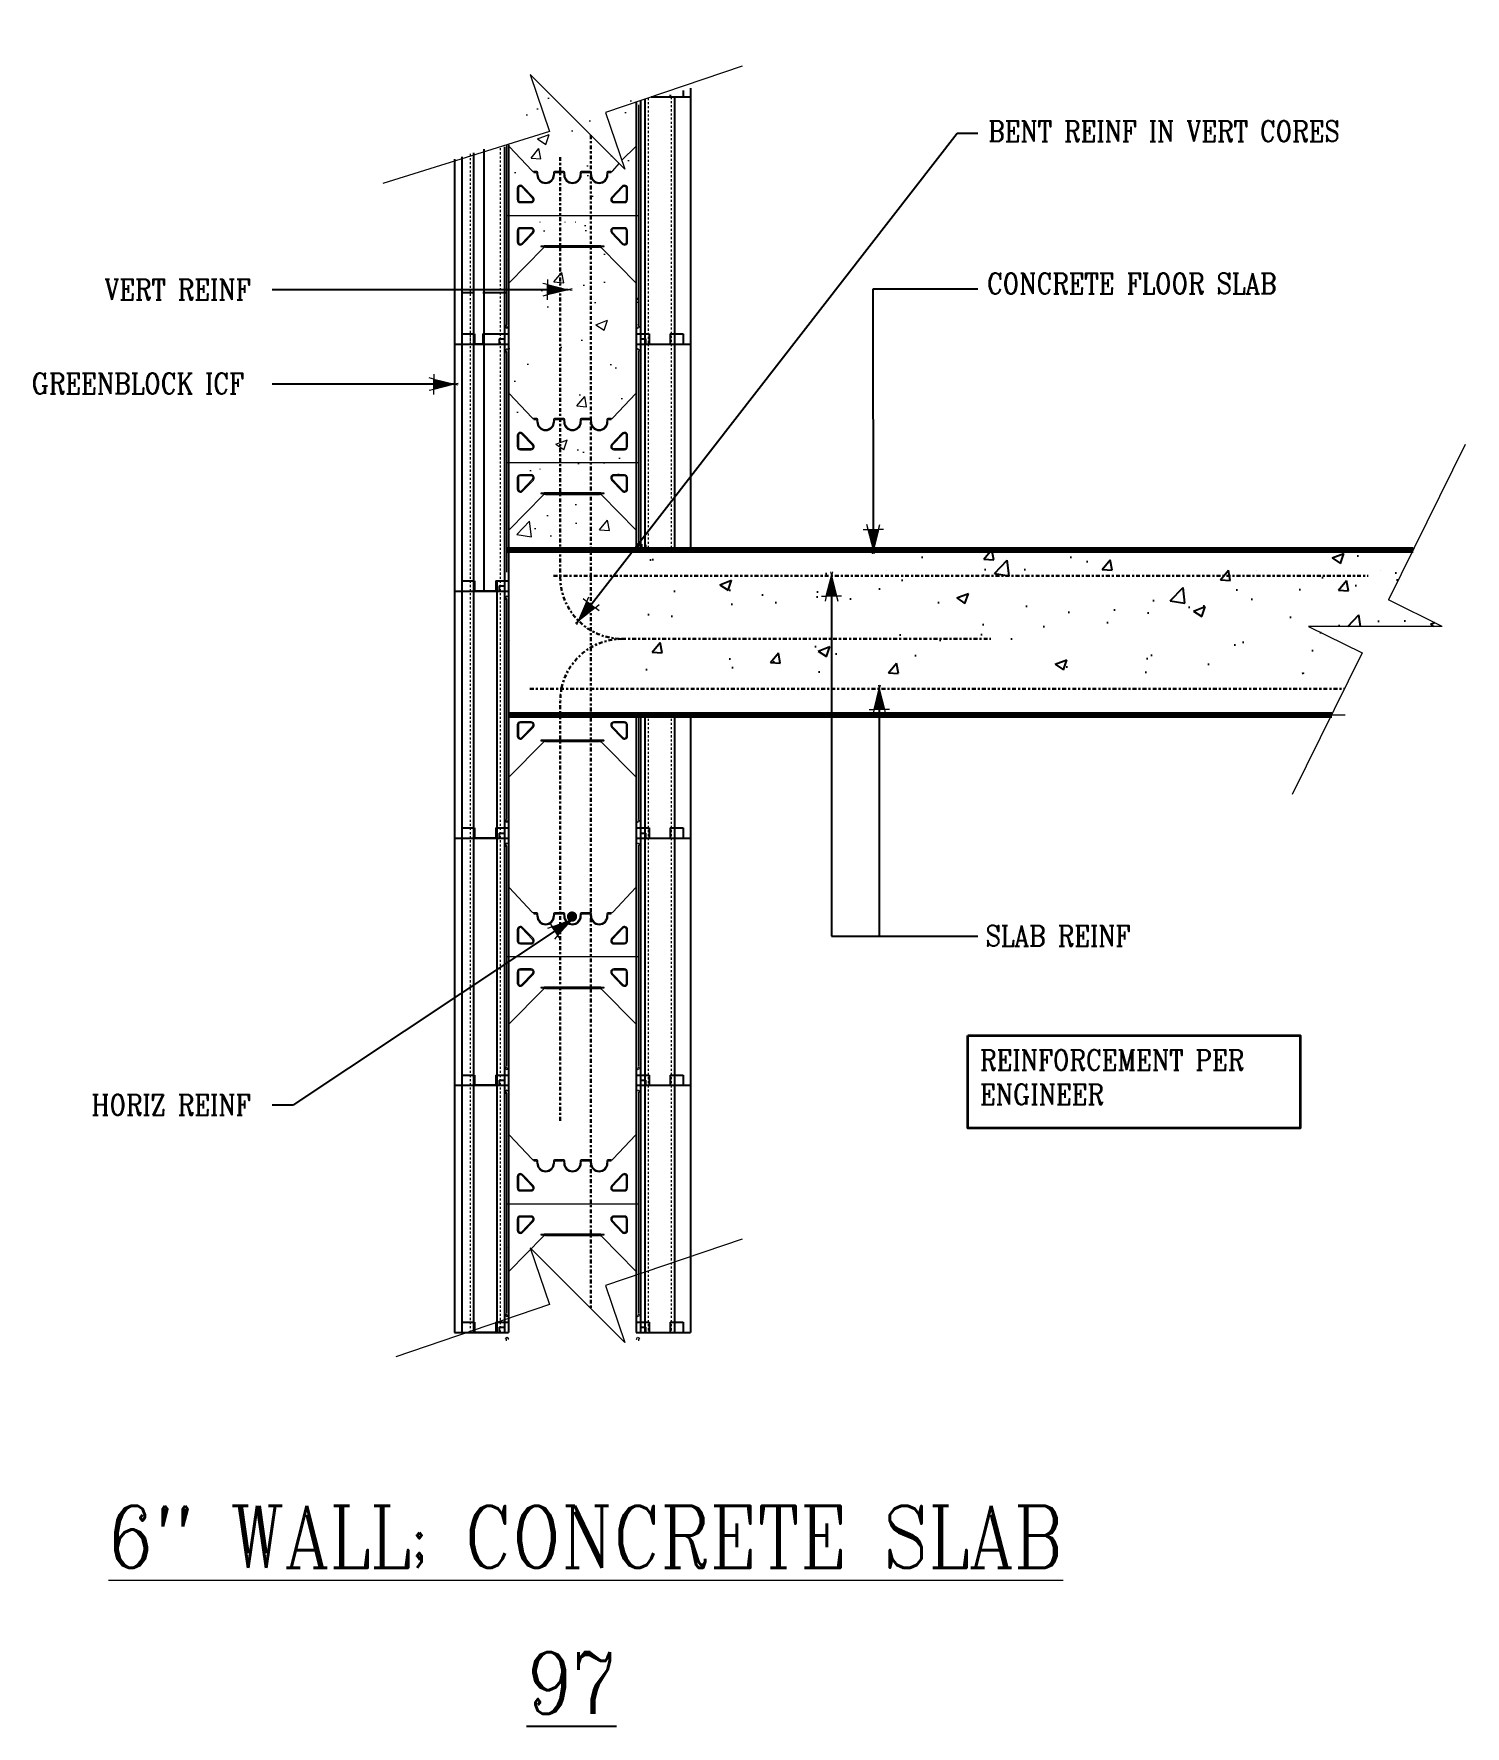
# Model space of a CAD drawing. Header units: inches. Extents: x -36.6 to 32.9, y 99.2 to 181.4.
import ezdxf

# ---------------------------------------------------------------- set-up
doc = ezdxf.new("R2010")
doc.units = ezdxf.units.IN
doc.header["$MEASUREMENT"] = 0
for name, pattern in [('CENTER', [2, 1.25, -0.25, 0.25, -0.25]), ('DASHED2', [0.375, 0.25, -0.125]), ('HIDDEN', [0.375, 0.25, -0.125])]:
    doc.linetypes.add(name, pattern=pattern)
doc.layers.get('Defpoints').update_dxf_attribs({"color": 252})
for name, color, linetype, lineweight in [('A2 Hatch', 8, 'Continuous', 9), ('A4 medium', 7, 'Continuous', 35), ('DETAILS', 7, 'Continuous', 13), ('DIM', 3, 'Continuous', 13), ('GRADE', 5, 'Continuous', 100), ('REBAR', 2, 'CENTER', 30)]:
    doc.layers.add(name, color=color, linetype=linetype, lineweight=lineweight)
doc.styles.add('ARCTEXT', font='arctext.shx', dxfattribs={"width": 0.85})
doc.styles.add('RomanC', font='romanc.shx', dxfattribs={"width": 0.85, "height": 5})
doc.dimstyles.new('ARCTEXT1-4', dxfattribs={"dimtxt": 4, "dimasz": 2, "dimexe": 2, "dimexo": 2, "dimgap": 2, "dimtad": 1, "dimdec": 4, "dimzin": 3, "dimdsep": 46, "dimlunit": 4, "dimtxsty": 'ARCTEXT', "dimblk": 'ARCHTICK', "dimcen": 2, "dimaunit": 1, "dimadec": 0, "dimazin": 0, "dimtfac": 1, "dimtdec": 4, "dimtmove": 2, "dimatfit": 3, "dimldrblk": 'arrow', "dimfxl": 1, "dimtolj": 1, "dimtzin": 0, "dimarcsym": 0})

msp = doc.modelspace()

# ---------------------------------------------------------------- texts
at = {"layer": 'Defpoints', "insert": (-10.468, 102.788), "char_height": 3, "width": 90.08, "attachment_point": 2, "style": 'RomanC'}
msp.add_mtext('{\\L97\\P}\\P            ', dxfattribs=at)
at = {"layer": 'DIM', "color": 3, "char_height": 1, "attachment_point": 1, "style": 'RomanC'}
for s, insert, width in [('BENT REINF IN VERT CORES', (9.752, 177.146), 22.68955), ('VERT REINF ', (-33.153, 169.461), 22.68955), ('{\\Fromanc.shx|c0;CONCRETE FLOOR SLAB}', (9.69, 169.747), 22.68955), ('GREENBLOCK ICF', (-36.68, 164.9), 22.68955), ('SLAB REINF', (9.627, 138.064), 22.68955), ('REINFORCEMENT PER ENGINEER', (9.356, 132.04), 15.71499), ('HORIZ REINF ', (-33.775, 129.857), 22.68955)]:
    msp.add_mtext(s, dxfattribs=dict(at, insert=insert, width=width))
at = {"layer": 'DIM', "insert": (-9.772, 109.882), "char_height": 3, "width": 106.17714, "attachment_point": 2, "style": 'ARCTEXT'}
msp.add_mtext('{\\Fromanc.shx|c0;\\L6" WALL; CONCRETE SLAB}\\P\\P            ', dxfattribs=at)

# ---------------------------------------------------------------- blocks, each defined once
blk = doc.blocks.new('_ArchTick')
at = {"color": 0, "linetype": 'ByBlock', "const_width": 0.15}
blk.add_lwpolyline([(-0.5, -0.5), (0.5, 0.5)], dxfattribs=at)
blk = doc.blocks.new('arrow')
at = {"layer": 'DIM'}
blk.add_hatch(color=253, dxfattribs=at).paths.add_polyline_path([(-2, 0.5), (-2, -0.5), (0, 0)])
at = {"layer": 'DIM', "lineweight": 9}
for points in [[(-2, 0.98), (-2, 0.5), (-2.47, 0.62)], [(0.37, 0.09), (0, 0)], [(0.37, -0.09), (0, 0)], [(-2, -0.98), (-2, -0.5), (-2.47, -0.62)]]:
    blk.add_lwpolyline(points, dxfattribs=at)
at = {"layer": 'DIM', "lineweight": 15}
blk.add_lwpolyline([(0, 0), (-2, -0.5), (-2, 0.5), (0, 0)], dxfattribs=at)

# ---------------------------------------------------------------- hatches: boundary and pattern name
at = {"ltscale": 0.15}
h = msp.add_hatch(dxfattribs=at)
h.set_pattern_fill('AR-CONC', color=256, scale=0.8, style=0)
h.set_pattern_definition([(50, (-3776.445, 848.238), (5.7380815, -0.502017), [0.6, -6.6]), (355, (-3776.445, 848.238), (-1.110011, 6.017537), [0.48, -5.28]), (100.45145, (-3775.967, 848.1963), (4.628071, 5.51552), [0.5099215, -5.609137]), (46.1842, (-3776.445, 849.838), (8.537928, -1.324152), [0.9, -9.9]), (96.63564, (-3775.7335, 849.728), (7.477296, 7.792949), [0.764882, -8.413704]), (351.1842, (-3776.445, 849.838), (7.477296, 7.792949), [0.72, -7.92]), (21, (-3775.645, 849.438), (4.7752564, -3.220951), [0.6, -6.6]), (326, (-3775.645, 849.438), (1.946523, 5.8012), [0.48, -5.28]), (71.45144, (-3775.247, 849.17), (6.721779, 2.580249), [0.5099215, -5.609137]), (37.5, (-3776.445, 848.2381), (0.0972788, 2.6631508), [0, -5.216, 0, -5.36, 0, -5.3]), (7.5, (-3776.445, 848.2381), (2.1045563, 3.1552937), [0, -3.056, 0, -5.096, 0, -2.02]), (327.5, (-3778.229, 848.2381), (4.2705795, -0.180439), [0, -2, 0, -6.24, 0, -8.28]), (317.5, (-3779.029, 848.238), (4.6654894, 0.80084), [0, -2.6, 0, -4.144, 0, -5.88])])
h.paths.add_polyline_path([(-7.202, 156.31), (30.374, 156.31), (29.18, 153.889), (31.793, 152.6), (25.293, 152.6), (27.907, 151.31), (27.413, 150.31), (-7.202, 150.31)])
at = {"layer": 'A2 Hatch', "ltscale": 0.15}
h = msp.add_hatch(dxfattribs=at)
h.set_pattern_fill('AR-CONC', color=256, scale=0.8, style=0)
h.set_pattern_definition([(50, (-5955.7976, 718.9987), (5.7380815, -0.502017), [0.6, -6.6]), (355, (-5955.7976, 718.9987), (-1.1100107, 6.017537), [0.48, -5.28]), (100.45145, (-5955.3194, 718.957), (4.6280707, 5.51552), [0.5099215, -5.609137]), (46.1842, (-5955.7976, 720.599), (8.537928, -1.324152), [0.9, -9.9]), (96.63564, (-5955.086, 720.488), (7.477296, 7.792949), [0.764882, -8.413704]), (351.1842, (-5955.798, 720.599), (7.477296, 7.792949), [0.72, -7.92]), (21, (-5954.9976, 720.1987), (4.7752564, -3.220951), [0.6, -6.6]), (326, (-5954.9976, 720.1987), (1.9465227, 5.8012004), [0.48, -5.28]), (71.45144, (-5954.5997, 719.93), (6.721779, 2.580249), [0.5099215, -5.609137]), (37.5, (-5955.7976, 718.9987), (0.09727884, 2.6631508), [0, -5.216, 0, -5.36, 0, -5.3]), (7.5, (-5955.7976, 718.9987), (2.1045563, 3.1552937), [0, -3.056, 0, -5.096, 0, -2.02]), (327.5, (-5957.5816, 718.9987), (4.2705795, -0.180439), [0, -2, 0, -6.24, 0, -8.28]), (317.5, (-5958.3816, 718.9987), (4.6654894, 0.8008399), [0, -2.6, 0, -4.144, 0, -5.88])])
h.paths.add_polyline_path([(-7.457, 156.289), (-13.529, 156.31), (-13.453, 177.942), (-11.466, 178.615), (-12.402, 181.375), (-7.806, 176.779), (-8.742, 179.539), (-7.457, 179.975)])

# ---------------------------------------------------------------- linework, layer by layer
at = {"color": 1}
for p, q in [((-5.683, 178.412), (-5.683, 178.31)), ((-5.054, 178.624), (-5.054, 178.31)), ((-4.704, 178.743), (-4.704, 166.31)), ((-7.329, 178.064), (-7.329, 166.31)), ((-7.129, 178.132), (-7.129, 166.31)), ((-6.914, 178.205), (-6.914, 166.31)), ((-6.604, 178.31), (-4.704, 178.31)), ((-5.469, 178.31), (-5.469, 166.31)), ((-13.729, 175.895), (-13.729, 166.31)), ((-13.529, 175.963), (-13.529, 166.31)), ((-16.154, 175.285), (-16.154, 166.31)), ((-15.804, 175.403), (-15.804, 166.31)), ((-15.229, 175.598), (-15.229, 166.31)), ((-14.729, 175.768), (-14.729, 166.31)), ((-15.804, 168.81), (-15.179, 168.81)), ((-14.779, 168.81), (-13.629, 168.81)), ((-16.154, 166.31), (-13.529, 166.31)), ((-16.154, 166.31), (-16.154, 154.31)), ((-16.154, 166.31), (-13.979, 166.31)), ((-16.154, 166.31), (-13.529, 166.31)), ((-16.154, 166.31), (-13.979, 166.31)), ((-16.154, 166.31), (-13.979, 166.31)), ((-16.154, 166.31), (-13.529, 166.31)), ((-15.804, 166.81), (-15.804, 154.31)), ((-15.804, 166.81), (-15.179, 166.81)), ((-15.229, 166.81), (-15.229, 154.31)), ((-14.729, 166.31), (-15.229, 166.31)), ((-14.729, 166.31), (-15.229, 166.31)), ((-14.729, 166.31), (-15.229, 166.31)), ((-15.179, 166.81), (-15.179, 166.31)), ((-15.179, 166.81), (-15.179, 166.31)), ((-14.779, 166.81), (-14.779, 166.31)), ((-14.779, 166.81), (-14.779, 166.31)), ((-14.779, 166.81), (-13.529, 166.81)), ((-14.729, 166.81), (-14.729, 154.31)), ((-13.979, 166.56), (-13.979, 166.31)), ((-13.979, 166.56), (-13.729, 166.56)), ((-13.979, 166.56), (-13.979, 166.31)), ((-13.979, 166.56), (-13.729, 166.56)), ((-13.729, 166.56), (-13.729, 154.31)), ((-13.729, 166.31), (-13.529, 166.31)), ((-13.729, 166.31), (-13.529, 166.31)), ((-13.729, 166.31), (-13.529, 166.31)), ((-13.529, 166.81), (-13.529, 166.31)), ((-13.529, 166.81), (-13.529, 154.31)), ((-13.529, 166.81), (-13.529, 166.31)), ((-7.329, 166.81), (-7.329, 166.31)), ((-7.329, 166.81), (-7.329, 156.31)), ((-7.329, 166.81), (-6.704, 166.81)), ((-7.329, 166.31), (-4.704, 166.31)), ((-7.129, 166.56), (-7.129, 156.31)), ((-7.129, 166.56), (-6.879, 166.56)), ((-6.914, 166.31), (-4.704, 166.31)), ((-6.914, 166.31), (-6.914, 156.31)), ((-6.879, 166.56), (-6.879, 166.31)), ((-6.704, 166.81), (-6.704, 166.31)), ((-5.679, 166.81), (-5.679, 166.31)), ((-5.679, 166.81), (-5.054, 166.81)), ((-5.469, 166.31), (-5.469, 156.31)), ((-5.054, 166.81), (-5.054, 166.31)), ((-4.704, 166.31), (-4.704, 156.31)), ((-7.533, 156.31), (-4.908, 156.31)), ((-7.533, 156.31), (-4.908, 156.31)), ((-15.804, 154.81), (-15.179, 154.81)), ((-15.804, 154.81), (-15.804, 142.31)), ((-15.229, 154.81), (-15.229, 142.31)), ((-15.179, 154.81), (-15.179, 154.31)), ((-14.154, 154.81), (-14.154, 154.31)), ((-14.154, 154.81), (-13.529, 154.81)), ((-14.104, 154.81), (-14.104, 142.31)), ((-13.979, 154.56), (-13.979, 154.31)), ((-13.979, 154.56), (-13.729, 154.56)), ((-13.729, 154.56), (-13.729, 142.31)), ((-13.529, 154.81), (-13.529, 142.31)), ((-13.529, 154.81), (-13.529, 154.31)), ((-16.154, 154.31), (-13.529, 154.31)), ((-16.154, 154.31), (-13.979, 154.31)), ((-16.154, 154.31), (-16.154, 142.31)), ((-16.154, 154.31), (-13.979, 154.31)), ((-16.154, 154.31), (-13.529, 154.31)), ((-14.104, 154.31), (-15.229, 154.31)), ((-14.104, 154.31), (-15.229, 154.31)), ((-13.729, 154.31), (-13.529, 154.31)), ((-13.729, 154.31), (-13.529, 154.31)), ((-7.329, 148.31), (-7.329, 142.31)), ((-7.129, 148.31), (-7.129, 142.31)), ((-6.914, 148.31), (-6.914, 142.31)), ((-5.469, 148.31), (-5.469, 142.31)), ((-4.704, 148.31), (-4.704, 142.31)), ((-16.154, 142.31), (-13.529, 142.31)), ((-16.154, 142.31), (-13.979, 142.31)), ((-16.154, 142.31), (-13.979, 142.31)), ((-16.154, 142.31), (-13.529, 142.31)), ((-16.154, 142.31), (-13.529, 142.31)), ((-16.154, 142.31), (-13.979, 142.31)), ((-16.154, 142.31), (-16.154, 130.31)), ((-16.154, 142.31), (-13.979, 142.31)), ((-16.154, 142.31), (-13.529, 142.31)), ((-15.804, 142.81), (-15.179, 142.81)), ((-15.804, 142.81), (-15.179, 142.81)), ((-15.804, 142.81), (-15.804, 130.31)), ((-15.229, 142.81), (-15.229, 130.31)), ((-14.104, 142.31), (-15.229, 142.31)), ((-14.104, 142.31), (-15.229, 142.31)), ((-14.104, 142.31), (-15.229, 142.31)), ((-14.104, 142.31), (-15.229, 142.31)), ((-15.179, 142.81), (-15.179, 142.31)), ((-15.179, 142.81), (-15.179, 142.31)), ((-14.154, 142.81), (-14.154, 142.31)), ((-14.154, 142.81), (-13.529, 142.81)), ((-14.154, 142.81), (-14.154, 142.31)), ((-14.154, 142.81), (-13.529, 142.81)), ((-14.104, 142.81), (-14.104, 130.31)), ((-13.979, 142.56), (-13.979, 142.31)), ((-13.979, 142.56), (-13.729, 142.56)), ((-13.979, 142.56), (-13.979, 142.31)), ((-13.979, 142.56), (-13.729, 142.56)), ((-13.729, 142.56), (-13.729, 130.31)), ((-13.729, 142.31), (-13.529, 142.31)), ((-13.729, 142.31), (-13.529, 142.31)), ((-13.729, 142.31), (-13.529, 142.31)), ((-13.729, 142.31), (-13.529, 142.31)), ((-13.529, 142.81), (-13.529, 142.31)), ((-13.529, 142.81), (-13.529, 130.31)), ((-13.529, 142.81), (-13.529, 142.31)), ((-7.329, 142.81), (-6.704, 142.81)), ((-7.329, 142.81), (-7.329, 142.31)), ((-7.329, 142.81), (-7.329, 130.31)), ((-7.329, 142.81), (-6.704, 142.81)), ((-7.329, 142.81), (-7.329, 142.31)), ((-7.329, 142.31), (-7.129, 142.31)), ((-7.329, 142.31), (-4.704, 142.31)), ((-7.329, 142.31), (-7.129, 142.31)), ((-7.329, 142.31), (-4.704, 142.31)), ((-7.129, 142.56), (-6.879, 142.56)), ((-7.129, 142.56), (-7.129, 130.31)), ((-7.129, 142.56), (-6.879, 142.56)), ((-6.914, 142.31), (-4.704, 142.31)), ((-6.914, 142.31), (-4.704, 142.31)), ((-6.914, 142.31), (-6.914, 130.31)), ((-6.879, 142.56), (-6.879, 142.31)), ((-6.879, 142.56), (-6.879, 142.31)), ((-6.704, 142.81), (-6.704, 142.31)), ((-6.704, 142.81), (-6.704, 142.31)), ((-5.679, 142.81), (-5.679, 142.31)), ((-5.679, 142.81), (-5.054, 142.81)), ((-5.679, 142.81), (-5.679, 142.31)), ((-5.679, 142.81), (-5.054, 142.81)), ((-5.469, 142.31), (-5.469, 130.31)), ((-5.054, 142.81), (-5.054, 142.31)), ((-5.054, 142.81), (-5.054, 142.31)), ((-4.704, 142.31), (-4.704, 130.31)), ((-15.804, 130.81), (-15.179, 130.81)), ((-15.804, 130.81), (-15.179, 130.81)), ((-15.804, 130.81), (-15.804, 118.31)), ((-15.229, 130.81), (-15.229, 118.31)), ((-15.179, 130.81), (-15.179, 130.31)), ((-15.179, 130.81), (-15.179, 130.31)), ((-14.154, 130.81), (-14.154, 130.31)), ((-14.154, 130.81), (-13.529, 130.81)), ((-14.154, 130.81), (-14.154, 130.31)), ((-14.154, 130.81), (-13.529, 130.81)), ((-14.104, 130.81), (-14.104, 118.31)), ((-13.529, 130.81), (-13.529, 130.31)), ((-13.529, 130.81), (-13.529, 118.31)), ((-13.529, 130.81), (-13.529, 130.31)), ((-7.329, 130.81), (-6.704, 130.81)), ((-7.329, 130.81), (-7.329, 130.31)), ((-7.329, 130.81), (-7.329, 118.31)), ((-7.329, 130.81), (-6.704, 130.81)), ((-7.329, 130.81), (-7.329, 130.31)), ((-6.704, 130.81), (-6.704, 130.31)), ((-6.704, 130.81), (-6.704, 130.31)), ((-5.679, 130.81), (-5.679, 130.31)), ((-5.679, 130.81), (-5.054, 130.81)), ((-5.679, 130.81), (-5.679, 130.31)), ((-5.679, 130.81), (-5.054, 130.81)), ((-5.054, 130.81), (-5.054, 130.31)), ((-5.054, 130.81), (-5.054, 130.31)), ((-16.154, 130.31), (-13.529, 130.31)), ((-16.154, 130.31), (-13.979, 130.31)), ((-16.154, 130.31), (-13.979, 130.31)), ((-16.154, 130.31), (-13.529, 130.31)), ((-16.154, 130.31), (-13.529, 130.31)), ((-16.154, 130.31), (-13.979, 130.31)), ((-16.154, 130.31), (-16.154, 118.31)), ((-16.154, 130.31), (-13.979, 130.31)), ((-16.154, 130.31), (-13.529, 130.31)), ((-14.104, 130.31), (-15.229, 130.31)), ((-14.104, 130.31), (-15.229, 130.31)), ((-14.104, 130.31), (-15.229, 130.31)), ((-14.104, 130.31), (-15.229, 130.31)), ((-13.979, 130.56), (-13.979, 130.31)), ((-13.979, 130.56), (-13.729, 130.56)), ((-13.979, 130.56), (-13.979, 130.31)), ((-13.979, 130.56), (-13.729, 130.56)), ((-13.729, 130.56), (-13.729, 118.31)), ((-13.729, 130.31), (-13.529, 130.31)), ((-13.729, 130.31), (-13.529, 130.31)), ((-13.729, 130.31), (-13.529, 130.31)), ((-13.729, 130.31), (-13.529, 130.31)), ((-7.329, 130.31), (-7.129, 130.31)), ((-7.329, 130.31), (-4.704, 130.31)), ((-7.329, 130.31), (-7.129, 130.31)), ((-7.329, 130.31), (-4.704, 130.31)), ((-7.129, 130.56), (-6.879, 130.56)), ((-7.129, 130.56), (-7.129, 118.31)), ((-7.129, 130.56), (-6.879, 130.56)), ((-6.914, 130.31), (-4.704, 130.31)), ((-6.914, 130.31), (-4.704, 130.31)), ((-6.914, 130.31), (-6.914, 118.31)), ((-6.879, 130.56), (-6.879, 130.31)), ((-6.879, 130.56), (-6.879, 130.31)), ((-5.469, 130.31), (-5.469, 118.31)), ((-4.704, 130.31), (-4.704, 118.31)), ((-15.804, 118.81), (-15.179, 118.81)), ((-15.179, 118.81), (-15.179, 118.31)), ((-14.154, 118.81), (-14.154, 118.31)), ((-14.154, 118.81), (-13.529, 118.81)), ((-13.979, 118.56), (-13.979, 118.31)), ((-13.979, 118.56), (-13.729, 118.56)), ((-13.529, 118.81), (-13.529, 118.31)), ((-7.329, 118.81), (-6.704, 118.81)), ((-7.329, 118.81), (-7.329, 118.31)), ((-7.129, 118.56), (-6.879, 118.56)), ((-6.879, 118.56), (-6.879, 118.31)), ((-6.704, 118.81), (-6.704, 118.31)), ((-5.679, 118.81), (-5.679, 118.31)), ((-5.679, 118.81), (-5.054, 118.81)), ((-5.054, 118.81), (-5.054, 118.31)), ((-16.154, 118.31), (-13.529, 118.31)), ((-16.154, 118.31), (-13.979, 118.31)), ((-16.154, 118.31), (-13.979, 118.31)), ((-16.154, 118.31), (-13.529, 118.31)), ((-14.104, 118.31), (-15.229, 118.31)), ((-14.104, 118.31), (-15.229, 118.31)), ((-13.729, 118.31), (-13.529, 118.31)), ((-13.729, 118.31), (-13.529, 118.31)), ((-7.329, 118.31), (-7.129, 118.31)), ((-7.329, 118.31), (-4.704, 118.31)), ((-6.914, 118.31), (-4.704, 118.31))]:
    msp.add_line(p, q, dxfattribs=at)
at = {"color": 1, "linetype": 'HIDDEN', "ltscale": 0.02}
for p, q in [((-15.804, 168.81), (-15.179, 168.81)), ((-14.779, 168.81), (-13.629, 168.81)), ((-7.233, 168.56), (-7.233, 168.31)), ((-15.804, 166.81), (-15.804, 166.31)), ((-15.804, 166.81), (-15.179, 166.81)), ((-15.804, 166.81), (-15.804, 166.31)), ((-15.179, 166.81), (-15.179, 166.31)), ((-15.179, 166.81), (-15.179, 166.31)), ((-14.779, 166.81), (-14.779, 166.31)), ((-14.779, 166.81), (-14.779, 166.31)), ((-14.779, 166.81), (-13.529, 166.81)), ((-7.329, 166.81), (-6.704, 166.81)), ((-7.129, 166.56), (-6.879, 166.56)), ((-6.879, 166.56), (-6.879, 166.31)), ((-6.704, 166.81), (-6.704, 166.31)), ((-5.679, 166.81), (-5.679, 166.31)), ((-5.679, 166.81), (-5.054, 166.81)), ((-5.054, 166.81), (-5.054, 166.31)), ((-7.233, 156.56), (-7.233, 156.31)), ((-7.233, 156.56), (-7.083, 156.56)), ((-7.129, 156.56), (-6.879, 156.56)), ((-7.083, 156.56), (-7.083, 156.31)), ((-6.879, 156.56), (-6.879, 156.31)), ((-15.804, 154.81), (-15.179, 154.81)), ((-15.804, 154.81), (-15.804, 154.31)), ((-15.179, 154.81), (-15.179, 154.31)), ((-14.154, 154.81), (-14.154, 154.31)), ((-14.154, 154.81), (-13.529, 154.81)), ((-15.804, 142.81), (-15.179, 142.81)), ((-15.804, 142.81), (-15.804, 142.31)), ((-15.804, 142.81), (-15.179, 142.81)), ((-15.804, 142.81), (-15.804, 142.31)), ((-15.179, 142.81), (-15.179, 142.31)), ((-15.179, 142.81), (-15.179, 142.31)), ((-14.154, 142.81), (-14.154, 142.31)), ((-14.154, 142.81), (-13.529, 142.81)), ((-14.154, 142.81), (-14.154, 142.31)), ((-14.154, 142.81), (-13.529, 142.81)), ((-7.329, 142.81), (-6.704, 142.81)), ((-7.329, 142.81), (-6.704, 142.81)), ((-7.129, 142.56), (-7.129, 142.31)), ((-7.129, 142.56), (-6.879, 142.56)), ((-7.129, 142.56), (-7.129, 142.31)), ((-7.129, 142.56), (-6.879, 142.56)), ((-6.879, 142.56), (-6.879, 142.31)), ((-6.879, 142.56), (-6.879, 142.31)), ((-6.704, 142.81), (-6.704, 142.31)), ((-6.704, 142.81), (-6.704, 142.31)), ((-5.679, 142.81), (-5.679, 142.31)), ((-5.679, 142.81), (-5.054, 142.81)), ((-5.679, 142.81), (-5.679, 142.31)), ((-5.679, 142.81), (-5.054, 142.81)), ((-5.054, 142.81), (-5.054, 142.31)), ((-5.054, 142.81), (-5.054, 142.31)), ((-15.804, 130.81), (-15.179, 130.81)), ((-15.804, 130.81), (-15.804, 130.31)), ((-15.804, 130.81), (-15.179, 130.81)), ((-15.804, 130.81), (-15.804, 130.31)), ((-15.179, 130.81), (-15.179, 130.31)), ((-15.179, 130.81), (-15.179, 130.31)), ((-14.154, 130.81), (-14.154, 130.31)), ((-14.154, 130.81), (-13.529, 130.81)), ((-14.154, 130.81), (-14.154, 130.31)), ((-14.154, 130.81), (-13.529, 130.81)), ((-7.329, 130.81), (-6.704, 130.81)), ((-7.329, 130.81), (-6.704, 130.81)), ((-6.704, 130.81), (-6.704, 130.31)), ((-6.704, 130.81), (-6.704, 130.31)), ((-5.679, 130.81), (-5.679, 130.31)), ((-5.679, 130.81), (-5.054, 130.81)), ((-5.679, 130.81), (-5.679, 130.31)), ((-5.679, 130.81), (-5.054, 130.81)), ((-5.054, 130.81), (-5.054, 130.31)), ((-5.054, 130.81), (-5.054, 130.31)), ((-7.129, 130.56), (-7.129, 130.31)), ((-7.129, 130.56), (-6.879, 130.56)), ((-7.129, 130.56), (-7.129, 130.31)), ((-7.129, 130.56), (-6.879, 130.56)), ((-6.879, 130.56), (-6.879, 130.31)), ((-6.879, 130.56), (-6.879, 130.31)), ((-15.804, 118.81), (-15.179, 118.81)), ((-15.804, 118.81), (-15.804, 118.31)), ((-15.179, 118.81), (-15.179, 118.31)), ((-14.154, 118.81), (-14.154, 118.31)), ((-14.154, 118.81), (-13.529, 118.81)), ((-7.329, 118.81), (-6.704, 118.81)), ((-7.129, 118.56), (-7.129, 118.31)), ((-7.129, 118.56), (-6.879, 118.56)), ((-6.879, 118.56), (-6.879, 118.31)), ((-6.704, 118.81), (-6.704, 118.31)), ((-5.679, 118.81), (-5.679, 118.31)), ((-5.679, 118.81), (-5.054, 118.81)), ((-5.054, 118.81), (-5.054, 118.31))]:
    msp.add_line(p, q, dxfattribs=at)
at = {"ltscale": 0.15}
for p, q in [((-16.154, 166.31), (-13.529, 166.31)), ((-15.179, 166.31), (-14.779, 166.31)), ((-15.179, 166.31), (-14.779, 166.31)), ((-15.179, 166.31), (-14.779, 166.31)), ((-15.179, 154.31), (-14.154, 154.31)), ((-15.179, 154.31), (-14.154, 154.31)), ((-15.179, 142.31), (-14.154, 142.31)), ((-15.179, 142.31), (-14.154, 142.31)), ((-15.179, 142.31), (-14.154, 142.31)), ((-15.179, 142.31), (-14.154, 142.31)), ((-15.179, 130.31), (-14.154, 130.31)), ((-15.179, 130.31), (-14.154, 130.31)), ((-15.179, 130.31), (-14.154, 130.31)), ((-15.179, 130.31), (-14.154, 130.31)), ((-15.179, 118.31), (-14.154, 118.31)), ((-15.179, 118.31), (-14.154, 118.31))]:
    msp.add_line(p, q, dxfattribs=at)
at = {"ltscale": 0.15, "const_width": 0.25}
msp.add_lwpolyline([(-10.574, 138.504, 1), (-10.324, 138.504, 1)], format="xyb", close=True, dxfattribs=at)
at = {"layer": 'A2 Hatch', "linetype": 'DASHED2', "ltscale": 0.15}
for p, q in [((-6.754, 178.259), (-6.754, 166.31)), ((-5.629, 178.31), (-5.629, 166.31)), ((-15.389, 175.544), (-15.389, 166.31)), ((-13.944, 175.822), (-13.944, 166.31)), ((-15.389, 166.81), (-15.389, 154.31)), ((-13.944, 166.81), (-13.944, 154.31)), ((-6.754, 166.31), (-6.754, 156.31)), ((-5.629, 166.31), (-5.629, 156.31)), ((-15.389, 154.81), (-15.389, 142.31)), ((-13.944, 154.81), (-13.944, 142.31)), ((-6.754, 148.31), (-6.754, 142.31)), ((-5.629, 148.31), (-5.629, 142.31)), ((-15.389, 142.81), (-15.389, 130.31)), ((-13.944, 142.81), (-13.944, 130.31)), ((-6.754, 142.31), (-6.754, 130.31)), ((-5.629, 142.31), (-5.629, 130.31)), ((-15.389, 130.81), (-15.389, 118.31)), ((-13.944, 130.81), (-13.944, 118.31)), ((-6.754, 130.31), (-6.754, 118.31)), ((-5.629, 130.31), (-5.629, 118.31))]:
    msp.add_line(p, q, dxfattribs=at)
at = {"layer": 'A2 Hatch', "ltscale": 0.15}
msp.add_line((-5.529, 148.31), (27.084, 148.31), dxfattribs=at)
at = {"layer": 'A4 medium', "ltscale": 0.15}
for p, q in [((-1.202, 155.31), (-1.202, 155.31)), ((4.798, 155.31), (4.798, 155.31)), ((16.798, 155.31), (16.798, 155.31)), ((22.798, 155.31), (22.798, 155.31)), ((28.798, 155.31), (28.798, 155.31))]:
    msp.add_line(p, q, dxfattribs=at)
msp.add_lwpolyline([(8.758, 132.726), (24.902, 132.726), (24.902, 128.224), (8.758, 128.224)], close=True, dxfattribs=at)
at = {"layer": 'DETAILS', "color": 6, "lineweight": 20}
for p, q in [((-7.329, 175.98), (-7.329, 178.032)), ((-7.229, 177.935), (-7.229, 167.237)), ((-13.629, 175.963), (-13.629, 167.237)), ((-13.529, 175.997), (-13.529, 175.98)), ((-13.529, 175.98), (-13.529, 169.219)), ((-13.501, 175.911), (-12.383, 174.721)), ((-8.031, 175.239), (-7.356, 175.911)), ((-7.329, 169.219), (-7.329, 175.98)), ((-8.474, 174.721), (-8.165, 175.083)), ((-12.311, 174.69), (-12.304, 174.69)), ((-12.154, 174.69), (-12.311, 174.69)), ((-12.304, 174.69), (-12.304, 174.64)), ((-12.304, 174.64), (-12.204, 174.64)), ((-12.154, 174.59), (-12.154, 174.535)), ((-12.104, 174.535), (-12.104, 174.64)), ((-11.354, 174.64), (-11.354, 174.535)), ((-10.854, 174.69), (-11.304, 174.69)), ((-11.304, 174.535), (-11.304, 174.59)), ((-11.254, 174.64), (-10.904, 174.64)), ((-10.854, 174.59), (-10.854, 174.535)), ((-10.804, 174.535), (-10.804, 174.64)), ((-10.054, 174.64), (-10.054, 174.535)), ((-9.554, 174.69), (-10.004, 174.69)), ((-10.004, 174.535), (-10.004, 174.59)), ((-9.954, 174.64), (-9.604, 174.64)), ((-9.554, 174.59), (-9.554, 174.535)), ((-9.504, 174.535), (-9.504, 174.64)), ((-8.754, 174.64), (-8.754, 174.535)), ((-8.546, 174.69), (-8.704, 174.69)), ((-8.704, 174.535), (-8.704, 174.59)), ((-8.654, 174.64), (-8.554, 174.64)), ((-8.554, 174.64), (-8.554, 174.69)), ((-8.554, 174.69), (-8.546, 174.69)), ((-13.104, 173.871), (-13.104, 173.33)), ((-13.054, 173.871), (-13.054, 173.33)), ((-12.362, 173.399), (-12.881, 173.94)), ((-12.326, 173.434), (-12.845, 173.975)), ((-8.012, 173.975), (-8.531, 173.434)), ((-7.976, 173.94), (-8.495, 173.399)), ((-7.804, 173.33), (-7.804, 173.871)), ((-7.754, 173.33), (-7.754, 173.871)), ((-12.954, 173.23), (-12.434, 173.23)), ((-12.954, 173.18), (-12.434, 173.18)), ((-8.423, 173.23), (-7.904, 173.23)), ((-8.423, 173.18), (-7.904, 173.18)), ((-13.629, 172.56), (-7.229, 172.56)), ((-13.104, 171.81), (-13.104, 171.269)), ((-13.054, 171.81), (-13.054, 171.269)), ((-12.434, 171.96), (-12.954, 171.96)), ((-12.434, 171.91), (-12.954, 171.91)), ((-7.904, 171.96), (-8.423, 171.96)), ((-7.904, 171.91), (-8.423, 171.91)), ((-7.804, 171.269), (-7.804, 171.81)), ((-7.754, 171.269), (-7.754, 171.81)), ((-13.499, 169.289), (-11.848, 170.966)), ((-12.881, 171.2), (-12.362, 171.741)), ((-12.845, 171.165), (-12.326, 171.706)), ((-11.799, 171.08), (-11.955, 171.065)), ((-11.955, 171.045), (-11.799, 171.03)), ((-10.429, 171.08), (-11.799, 171.08)), ((-11.799, 171.03), (-10.429, 171.03)), ((-11.742, 171.01), (-10.429, 171.01)), ((-9.058, 171.08), (-10.429, 171.08)), ((-10.429, 171.03), (-9.058, 171.03)), ((-10.429, 171.01), (-9.116, 171.01)), ((-8.902, 171.065), (-9.058, 171.08)), ((-9.058, 171.03), (-8.902, 171.045)), ((-9.01, 170.966), (-7.358, 169.289)), ((-8.531, 171.706), (-8.012, 171.165)), ((-8.495, 171.741), (-7.976, 171.2)), ((-13.529, 167.211), (-13.529, 169.219)), ((-7.329, 169.219), (-7.329, 167.211)), ((-13.635, 167.212), (-13.681, 167.133)), ((-13.681, 167.133), (-13.594, 167.083)), ((-13.629, 167.274), (-13.629, 167.237)), ((-13.594, 167.083), (-13.535, 167.186)), ((-7.322, 167.186), (-7.263, 167.083)), ((-7.263, 167.083), (-7.176, 167.133)), ((-7.229, 167.237), (-7.229, 167.274)), ((-7.176, 167.133), (-7.222, 167.212)), ((-13.681, 166.037), (-13.594, 166.087)), ((-13.681, 166.037), (-13.594, 166.087)), ((-13.635, 165.958), (-13.681, 166.037)), ((-13.635, 165.958), (-13.681, 166.037)), ((-13.594, 166.087), (-13.535, 165.985)), ((-13.594, 166.087), (-13.535, 165.985)), ((-7.322, 165.985), (-7.263, 166.087)), ((-7.263, 166.087), (-7.176, 166.037)), ((-7.176, 166.037), (-7.222, 165.958)), ((-13.629, 165.935), (-13.629, 155.237)), ((-13.629, 165.896), (-13.629, 165.933)), ((-13.629, 165.896), (-13.629, 165.933)), ((-13.529, 165.96), (-13.529, 163.98)), ((-7.329, 163.98), (-7.329, 165.96)), ((-7.229, 165.935), (-7.229, 156.31)), ((-7.229, 165.933), (-7.229, 165.896)), ((-13.529, 163.98), (-13.529, 157.219)), ((-13.501, 163.911), (-12.383, 162.721)), ((-8.474, 162.721), (-7.356, 163.911)), ((-7.329, 157.219), (-7.329, 163.98)), ((-12.362, 161.399), (-12.881, 161.94)), ((-12.326, 161.434), (-12.845, 161.975)), ((-12.311, 162.69), (-12.304, 162.69)), ((-12.154, 162.69), (-12.311, 162.69)), ((-12.304, 162.69), (-12.304, 162.64)), ((-12.304, 162.64), (-12.204, 162.64)), ((-12.154, 162.59), (-12.154, 162.535)), ((-12.104, 162.535), (-12.104, 162.64)), ((-11.354, 162.64), (-11.354, 162.535)), ((-10.854, 162.69), (-11.304, 162.69)), ((-11.304, 162.535), (-11.304, 162.59)), ((-11.254, 162.64), (-10.904, 162.64)), ((-10.854, 162.59), (-10.854, 162.535)), ((-10.804, 162.535), (-10.804, 162.64)), ((-10.054, 162.64), (-10.054, 162.535)), ((-9.554, 162.69), (-10.004, 162.69)), ((-10.004, 162.535), (-10.004, 162.59)), ((-9.954, 162.64), (-9.604, 162.64)), ((-9.554, 162.59), (-9.554, 162.535)), ((-9.504, 162.535), (-9.504, 162.64)), ((-8.754, 162.64), (-8.754, 162.535)), ((-8.546, 162.69), (-8.704, 162.69)), ((-8.704, 162.535), (-8.704, 162.59)), ((-8.654, 162.64), (-8.554, 162.64)), ((-8.554, 162.64), (-8.554, 162.69)), ((-8.554, 162.69), (-8.546, 162.69)), ((-8.012, 161.975), (-8.531, 161.434)), ((-7.976, 161.94), (-8.495, 161.399)), ((-13.104, 161.871), (-13.104, 161.33)), ((-13.054, 161.871), (-13.054, 161.33)), ((-12.954, 161.23), (-12.434, 161.23)), ((-12.954, 161.18), (-12.434, 161.18)), ((-8.423, 161.23), (-7.904, 161.23)), ((-8.423, 161.18), (-7.904, 161.18)), ((-7.804, 161.33), (-7.804, 161.871)), ((-7.754, 161.33), (-7.754, 161.871)), ((-13.629, 160.56), (-7.229, 160.56)), ((-13.104, 159.81), (-13.104, 159.269)), ((-13.054, 159.81), (-13.054, 159.269)), ((-12.434, 159.96), (-12.954, 159.96)), ((-12.434, 159.91), (-12.954, 159.91)), ((-12.881, 159.2), (-12.362, 159.741)), ((-12.845, 159.165), (-12.326, 159.706)), ((-8.531, 159.706), (-8.012, 159.165)), ((-8.495, 159.741), (-7.976, 159.2)), ((-7.904, 159.96), (-8.423, 159.96)), ((-7.904, 159.91), (-8.423, 159.91)), ((-7.804, 159.269), (-7.804, 159.81)), ((-7.754, 159.269), (-7.754, 159.81)), ((-13.499, 157.289), (-11.848, 158.966)), ((-11.799, 159.08), (-11.955, 159.065)), ((-11.955, 159.045), (-11.799, 159.03)), ((-10.429, 159.08), (-11.799, 159.08)), ((-11.799, 159.03), (-10.429, 159.03)), ((-11.742, 159.01), (-10.429, 159.01)), ((-9.058, 159.08), (-10.429, 159.08)), ((-10.429, 159.03), (-9.058, 159.03)), ((-10.429, 159.01), (-9.116, 159.01)), ((-8.902, 159.065), (-9.058, 159.08)), ((-9.058, 159.03), (-8.902, 159.045)), ((-9.01, 158.966), (-7.358, 157.289)), ((-13.529, 156.31), (-13.529, 157.219)), ((-7.329, 157.219), (-7.329, 156.31)), ((-13.681, 154.037), (-13.594, 154.087)), ((-13.635, 153.958), (-13.681, 154.037)), ((-13.629, 153.935), (-13.629, 143.237)), ((-13.629, 153.896), (-13.629, 153.933)), ((-13.594, 154.087), (-13.535, 153.985)), ((-13.529, 153.96), (-13.529, 151.98)), ((-13.529, 151.98), (-13.529, 145.219)), ((-12.434, 147.96), (-12.954, 147.96)), ((-7.904, 147.96), (-8.423, 147.96)), ((-7.329, 145.219), (-7.329, 148.31)), ((-7.229, 148.31), (-7.229, 143.237)), ((-13.104, 147.81), (-13.104, 147.269)), ((-13.054, 147.81), (-13.054, 147.269)), ((-12.434, 147.91), (-12.954, 147.91)), ((-12.881, 147.2), (-12.362, 147.741)), ((-12.845, 147.165), (-12.326, 147.706)), ((-8.531, 147.706), (-8.012, 147.165)), ((-8.495, 147.741), (-7.976, 147.2)), ((-7.904, 147.91), (-8.423, 147.91)), ((-7.804, 147.269), (-7.804, 147.81)), ((-7.754, 147.269), (-7.754, 147.81)), ((-13.499, 145.289), (-11.848, 146.966)), ((-11.799, 147.08), (-11.955, 147.065)), ((-11.955, 147.045), (-11.799, 147.03)), ((-10.429, 147.08), (-11.799, 147.08)), ((-11.799, 147.03), (-10.429, 147.03)), ((-11.742, 147.01), (-10.429, 147.01)), ((-9.058, 147.08), (-10.429, 147.08)), ((-10.429, 147.03), (-9.058, 147.03)), ((-10.429, 147.01), (-9.116, 147.01)), ((-8.902, 147.065), (-9.058, 147.08)), ((-9.058, 147.03), (-8.902, 147.045)), ((-9.01, 146.966), (-7.358, 145.289)), ((-13.529, 143.211), (-13.529, 145.219)), ((-7.329, 145.219), (-7.329, 143.211)), ((-13.635, 143.212), (-13.681, 143.133)), ((-13.681, 143.133), (-13.594, 143.083)), ((-13.594, 143.083), (-13.535, 143.186)), ((-7.322, 143.186), (-7.263, 143.083)), ((-7.263, 143.083), (-7.176, 143.133)), ((-7.176, 143.133), (-7.222, 143.212)), ((-13.681, 142.037), (-13.594, 142.087)), ((-13.681, 142.037), (-13.594, 142.087)), ((-13.635, 141.958), (-13.681, 142.037)), ((-13.635, 141.958), (-13.681, 142.037)), ((-13.629, 141.935), (-13.629, 131.237)), ((-13.629, 141.896), (-13.629, 141.933)), ((-13.629, 141.896), (-13.629, 141.933)), ((-13.594, 142.087), (-13.535, 141.985)), ((-13.594, 142.087), (-13.535, 141.985)), ((-13.529, 141.96), (-13.529, 139.98)), ((-7.329, 139.98), (-7.329, 141.96)), ((-7.322, 141.985), (-7.263, 142.087)), ((-7.322, 141.985), (-7.263, 142.087)), ((-7.263, 142.087), (-7.176, 142.037)), ((-7.263, 142.087), (-7.176, 142.037)), ((-7.229, 141.935), (-7.229, 131.237)), ((-7.229, 141.933), (-7.229, 141.896)), ((-7.229, 141.933), (-7.229, 141.896)), ((-7.176, 142.037), (-7.222, 141.958)), ((-7.176, 142.037), (-7.222, 141.958)), ((-13.529, 139.98), (-13.529, 133.219)), ((-13.501, 139.911), (-12.383, 138.721)), ((-8.474, 138.721), (-7.356, 139.911)), ((-7.329, 133.219), (-7.329, 139.98)), ((-12.311, 138.69), (-12.304, 138.69)), ((-12.154, 138.69), (-12.311, 138.69)), ((-12.304, 138.69), (-12.304, 138.64)), ((-12.304, 138.64), (-12.204, 138.64)), ((-12.154, 138.59), (-12.154, 138.535)), ((-12.104, 138.535), (-12.104, 138.64)), ((-11.354, 138.64), (-11.354, 138.535)), ((-10.854, 138.69), (-11.304, 138.69)), ((-11.304, 138.535), (-11.304, 138.59)), ((-11.254, 138.64), (-10.904, 138.64)), ((-10.854, 138.59), (-10.854, 138.535)), ((-10.804, 138.535), (-10.804, 138.64)), ((-10.054, 138.64), (-10.054, 138.535)), ((-9.554, 138.69), (-10.004, 138.69)), ((-10.004, 138.535), (-10.004, 138.59)), ((-9.954, 138.64), (-9.604, 138.64)), ((-9.554, 138.59), (-9.554, 138.535)), ((-9.504, 138.535), (-9.504, 138.64)), ((-8.754, 138.64), (-8.754, 138.535)), ((-8.546, 138.69), (-8.704, 138.69)), ((-8.704, 138.535), (-8.704, 138.59)), ((-8.654, 138.64), (-8.554, 138.64)), ((-8.554, 138.64), (-8.554, 138.69)), ((-8.554, 138.69), (-8.546, 138.69)), ((-13.104, 137.871), (-13.104, 137.33)), ((-13.054, 137.871), (-13.054, 137.33)), ((-12.362, 137.399), (-12.881, 137.94)), ((-12.326, 137.434), (-12.845, 137.975)), ((-8.012, 137.975), (-8.531, 137.434)), ((-7.976, 137.94), (-8.495, 137.399)), ((-7.804, 137.33), (-7.804, 137.871)), ((-7.754, 137.33), (-7.754, 137.871)), ((-13.629, 136.56), (-7.229, 136.56)), ((-12.954, 137.23), (-12.434, 137.23)), ((-12.954, 137.18), (-12.434, 137.18)), ((-8.423, 137.23), (-7.904, 137.23)), ((-8.423, 137.18), (-7.904, 137.18)), ((-13.104, 135.81), (-13.104, 135.269)), ((-13.054, 135.81), (-13.054, 135.269)), ((-12.434, 135.96), (-12.954, 135.96)), ((-12.434, 135.91), (-12.954, 135.91)), ((-12.881, 135.2), (-12.362, 135.741)), ((-12.845, 135.165), (-12.326, 135.706)), ((-8.531, 135.706), (-8.012, 135.165)), ((-8.495, 135.741), (-7.976, 135.2)), ((-7.904, 135.96), (-8.423, 135.96)), ((-7.904, 135.91), (-8.423, 135.91)), ((-7.804, 135.269), (-7.804, 135.81)), ((-7.754, 135.269), (-7.754, 135.81)), ((-13.499, 133.289), (-11.848, 134.966)), ((-11.799, 135.08), (-11.955, 135.065)), ((-11.955, 135.045), (-11.799, 135.03)), ((-10.429, 135.08), (-11.799, 135.08)), ((-11.799, 135.03), (-10.429, 135.03)), ((-11.742, 135.01), (-10.429, 135.01)), ((-9.058, 135.08), (-10.429, 135.08)), ((-10.429, 135.03), (-9.058, 135.03)), ((-10.429, 135.01), (-9.116, 135.01)), ((-8.902, 135.065), (-9.058, 135.08)), ((-9.058, 135.03), (-8.902, 135.045)), ((-9.01, 134.966), (-7.358, 133.289)), ((-13.529, 131.211), (-13.529, 133.219)), ((-7.329, 133.219), (-7.329, 131.211)), ((-13.635, 131.212), (-13.681, 131.133)), ((-13.681, 131.133), (-13.594, 131.083)), ((-13.594, 131.083), (-13.535, 131.186)), ((-7.322, 131.186), (-7.263, 131.083)), ((-7.263, 131.083), (-7.176, 131.133)), ((-7.176, 131.133), (-7.222, 131.212)), ((-13.681, 130.037), (-13.594, 130.087)), ((-13.681, 130.037), (-13.594, 130.087)), ((-13.635, 129.958), (-13.681, 130.037)), ((-13.635, 129.958), (-13.681, 130.037)), ((-13.629, 129.935), (-13.629, 119.237)), ((-13.629, 129.896), (-13.629, 129.933)), ((-13.629, 129.896), (-13.629, 129.933)), ((-13.594, 130.087), (-13.535, 129.985)), ((-13.594, 130.087), (-13.535, 129.985)), ((-13.529, 129.96), (-13.529, 127.98)), ((-7.329, 127.98), (-7.329, 129.96)), ((-7.322, 129.985), (-7.263, 130.087)), ((-7.322, 129.985), (-7.263, 130.087)), ((-7.263, 130.087), (-7.176, 130.037)), ((-7.263, 130.087), (-7.176, 130.037)), ((-7.229, 129.935), (-7.229, 119.237)), ((-7.229, 129.933), (-7.229, 129.896)), ((-7.229, 129.933), (-7.229, 129.896)), ((-7.176, 130.037), (-7.222, 129.958)), ((-7.176, 130.037), (-7.222, 129.958)), ((-13.529, 127.98), (-13.529, 121.219)), ((-13.501, 127.911), (-12.383, 126.721)), ((-8.474, 126.721), (-7.356, 127.911)), ((-7.329, 121.219), (-7.329, 127.98)), ((-12.311, 126.69), (-12.304, 126.69)), ((-12.154, 126.69), (-12.311, 126.69)), ((-12.304, 126.69), (-12.304, 126.64)), ((-12.304, 126.64), (-12.204, 126.64)), ((-12.154, 126.59), (-12.154, 126.535)), ((-12.104, 126.535), (-12.104, 126.64)), ((-11.354, 126.64), (-11.354, 126.535)), ((-10.854, 126.69), (-11.304, 126.69)), ((-11.304, 126.535), (-11.304, 126.59)), ((-11.254, 126.64), (-10.904, 126.64)), ((-10.854, 126.59), (-10.854, 126.535)), ((-10.804, 126.535), (-10.804, 126.64)), ((-10.054, 126.64), (-10.054, 126.535)), ((-9.554, 126.69), (-10.004, 126.69)), ((-10.004, 126.535), (-10.004, 126.59)), ((-9.954, 126.64), (-9.604, 126.64)), ((-9.554, 126.59), (-9.554, 126.535)), ((-9.504, 126.535), (-9.504, 126.64)), ((-8.754, 126.64), (-8.754, 126.535)), ((-8.546, 126.69), (-8.704, 126.69)), ((-8.704, 126.535), (-8.704, 126.59)), ((-8.654, 126.64), (-8.554, 126.64)), ((-8.554, 126.64), (-8.554, 126.69)), ((-8.554, 126.69), (-8.546, 126.69)), ((-13.104, 125.871), (-13.104, 125.33)), ((-13.054, 125.871), (-13.054, 125.33)), ((-12.362, 125.399), (-12.881, 125.94)), ((-12.326, 125.434), (-12.845, 125.975)), ((-8.012, 125.975), (-8.531, 125.434)), ((-7.976, 125.94), (-8.495, 125.399)), ((-7.804, 125.33), (-7.804, 125.871)), ((-7.754, 125.33), (-7.754, 125.871)), ((-12.954, 125.23), (-12.434, 125.23)), ((-12.954, 125.18), (-12.434, 125.18)), ((-8.423, 125.23), (-7.904, 125.23)), ((-8.423, 125.18), (-7.904, 125.18)), ((-13.629, 124.56), (-7.229, 124.56)), ((-13.104, 123.81), (-13.104, 123.269)), ((-13.054, 123.81), (-13.054, 123.269)), ((-12.434, 123.96), (-12.954, 123.96)), ((-12.434, 123.91), (-12.954, 123.91)), ((-12.881, 123.2), (-12.362, 123.741)), ((-12.845, 123.165), (-12.326, 123.706)), ((-8.531, 123.706), (-8.012, 123.165)), ((-8.495, 123.741), (-7.976, 123.2)), ((-7.904, 123.96), (-8.423, 123.96)), ((-7.904, 123.91), (-8.423, 123.91)), ((-7.804, 123.269), (-7.804, 123.81)), ((-7.754, 123.269), (-7.754, 123.81)), ((-13.499, 121.289), (-11.848, 122.966)), ((-11.799, 123.08), (-11.955, 123.065)), ((-11.955, 123.045), (-11.799, 123.03)), ((-10.429, 123.08), (-11.799, 123.08)), ((-11.799, 123.03), (-10.429, 123.03)), ((-11.742, 123.01), (-10.429, 123.01)), ((-9.058, 123.08), (-10.429, 123.08)), ((-10.429, 123.03), (-9.058, 123.03)), ((-10.429, 123.01), (-9.116, 123.01)), ((-8.902, 123.065), (-9.058, 123.08)), ((-9.058, 123.03), (-8.902, 123.045)), ((-9.01, 122.966), (-7.358, 121.289)), ((-13.529, 119.211), (-13.529, 121.219)), ((-7.329, 121.219), (-7.329, 119.211)), ((-13.635, 119.212), (-13.681, 119.133)), ((-13.594, 119.083), (-13.535, 119.186)), ((-7.322, 119.186), (-7.263, 119.083)), ((-7.176, 119.133), (-7.222, 119.212)), ((-13.681, 119.133), (-13.594, 119.083)), ((-7.263, 119.083), (-7.176, 119.133)), ((-13.681, 118.037), (-13.594, 118.087)), ((-13.635, 117.958), (-13.681, 118.037)), ((-13.629, 117.896), (-13.629, 117.933)), ((-13.594, 118.087), (-13.535, 117.985)), ((-7.322, 117.985), (-7.263, 118.087)), ((-7.263, 118.087), (-7.176, 118.037)), ((-7.229, 117.933), (-7.229, 117.896)), ((-7.176, 118.037), (-7.222, 117.958))]:
    msp.add_line(p, q, dxfattribs=at)
for points in [[(-11.994, 172.235), (-12.008, 172.235)], [(-11.994, 172.235), (-12.008, 172.235)], [(-10.792, 172.235), (-10.778, 172.235)], [(-10.792, 172.235), (-10.778, 172.235)], [(-10.27, 172.235), (-10.283, 172.235)], [(-10.27, 172.235), (-10.283, 172.235)], [(-11.994, 160.235), (-12.008, 160.235)]]:
    msp.add_lwpolyline(points, close=True, dxfattribs=at)
for centre, radius, start, end in [((-13.429, 175.98), 0.1, 180, 223.83086), ((-7.429, 175.98), 0.1, 316.16914, 360), ((-12.311, 174.79), 0.1, 223.83086, 270), ((-12.204, 174.59), 0.05, 360, 90), ((-12.154, 174.64), 0.05, 0, 90), ((-11.729, 174.535), 0.425, 180, 360), ((-11.729, 174.535), 0.375, 180, 0), ((-11.304, 174.64), 0.05, 90, 180), ((-11.254, 174.59), 0.05, 90, 180), ((-10.904, 174.59), 0.05, 360, 90), ((-10.854, 174.64), 0.05, 0, 90), ((-10.429, 174.535), 0.425, 180, 270), ((-10.429, 174.535), 0.375, 180, 270), ((-10.429, 174.535), 0.425, 270, 0), ((-10.429, 174.535), 0.375, 270, 0), ((-10.004, 174.64), 0.05, 90, 180), ((-9.954, 174.59), 0.05, 90, 180), ((-9.604, 174.59), 0.05, 0, 90), ((-9.554, 174.64), 0.05, 0, 90), ((-9.129, 174.535), 0.425, 180, 0), ((-9.129, 174.535), 0.375, 180, 0), ((-8.704, 174.64), 0.05, 90, 180), ((-8.654, 174.59), 0.05, 90, 180), ((-8.546, 174.79), 0.1, 270, 316.16914), ((-12.954, 173.871), 0.15, 43.83086, 180), ((-12.954, 173.871), 0.1, 43.83086, 180), ((-12.434, 173.33), 0.15, 270, 43.83086), ((-8.423, 173.33), 0.15, 136.16914, 270), ((-7.904, 173.871), 0.15, 0, 136.16914), ((-7.904, 173.871), 0.1, 0, 136.16914), ((-12.954, 173.33), 0.15, 180, 270), ((-12.954, 173.33), 0.1, 180, 270), ((-12.434, 173.33), 0.1, 270, 43.83086), ((-8.423, 173.33), 0.1, 136.16914, 270), ((-7.904, 173.33), 0.15, 270, 0), ((-7.904, 173.33), 0.1, 270, 360), ((-12.954, 171.81), 0.15, 90, 180), ((-12.954, 171.81), 0.1, 90, 180), ((-12.434, 171.81), 0.15, 316.16914, 90), ((-12.434, 171.81), 0.1, 316.16914, 90), ((-8.423, 171.81), 0.15, 90, 223.83086), ((-8.423, 171.81), 0.1, 90, 223.83086), ((-7.904, 171.81), 0.15, 360, 90), ((-7.904, 171.81), 0.1, 0, 90), ((-12.954, 171.269), 0.15, 180, 316.16914), ((-12.954, 171.269), 0.1, 180, 316.16914), ((-11.954, 171.055), 0.01, 97.40989, 262.59011), ((-11.742, 170.86), 0.15, 90, 135), ((-9.116, 170.86), 0.15, 45, 90), ((-8.904, 171.055), 0.01, 277.40989, 82.59011), ((-7.904, 171.269), 0.15, 223.83086, 360), ((-7.904, 171.269), 0.1, 223.83086, 0), ((-13.529, 170.473), 0.1, 180, 209.74488), ((-13.429, 169.219), 0.1, 135, 180), ((-7.429, 169.219), 0.1, 360, 45), ((-13.679, 167.237), 0.05, 330, 360), ((-13.579, 167.211), 0.05, 330, 360), ((-7.279, 167.211), 0.05, 180, 210), ((-7.179, 167.237), 0.05, 180, 210), ((-13.679, 165.933), 0.05, 0, 30), ((-13.679, 165.933), 0.05, 0, 30), ((-13.579, 165.96), 0.05, 0, 30), ((-13.579, 165.96), 0.05, 0, 30), ((-7.279, 165.96), 0.05, 150, 180), ((-7.179, 165.933), 0.05, 150, 180), ((-13.429, 163.98), 0.1, 180, 223.83086), ((-7.429, 163.98), 0.1, 316.16914, 360), ((-12.954, 161.871), 0.15, 43.83086, 180), ((-12.954, 161.871), 0.1, 43.83086, 180), ((-12.311, 162.79), 0.1, 223.83086, 270), ((-12.204, 162.59), 0.05, 360, 90), ((-12.154, 162.64), 0.05, 0, 90), ((-11.729, 162.535), 0.425, 180, 360), ((-11.729, 162.535), 0.375, 180, 0), ((-11.304, 162.64), 0.05, 90, 180), ((-11.254, 162.59), 0.05, 90, 180), ((-10.904, 162.59), 0.05, 360, 90), ((-10.854, 162.64), 0.05, 0, 90), ((-10.429, 162.535), 0.425, 180, 270), ((-10.429, 162.535), 0.375, 180, 270), ((-10.429, 162.535), 0.425, 270, 0), ((-10.429, 162.535), 0.375, 270, 0), ((-10.004, 162.64), 0.05, 90, 180), ((-9.954, 162.59), 0.05, 90, 180), ((-9.604, 162.59), 0.05, 0, 90), ((-9.554, 162.64), 0.05, 0, 90), ((-9.129, 162.535), 0.425, 180, 0), ((-9.129, 162.535), 0.375, 180, 0), ((-8.704, 162.64), 0.05, 90, 180), ((-8.654, 162.59), 0.05, 90, 180), ((-8.546, 162.79), 0.1, 270, 316.16914), ((-7.904, 161.871), 0.15, 0, 136.16914), ((-7.904, 161.871), 0.1, 0, 136.16914), ((-12.954, 161.33), 0.15, 180, 270), ((-12.954, 161.33), 0.1, 180, 270), ((-12.434, 161.33), 0.15, 270, 43.83086), ((-12.434, 161.33), 0.1, 270, 43.83086), ((-8.423, 161.33), 0.15, 136.16914, 270), ((-8.423, 161.33), 0.1, 136.16914, 270), ((-7.904, 161.33), 0.15, 270, 0), ((-7.904, 161.33), 0.1, 270, 360), ((-12.954, 159.81), 0.15, 90, 180), ((-12.954, 159.81), 0.1, 90, 180), ((-12.434, 159.81), 0.15, 316.16914, 90), ((-12.434, 159.81), 0.1, 316.16914, 90), ((-8.423, 159.81), 0.15, 90, 223.83086), ((-8.423, 159.81), 0.1, 90, 223.83086), ((-7.904, 159.81), 0.15, 360, 90), ((-7.904, 159.81), 0.1, 0, 90), ((-12.954, 159.269), 0.15, 180, 316.16914), ((-12.954, 159.269), 0.1, 180, 316.16914), ((-11.954, 159.055), 0.01, 97.40989, 262.59011), ((-11.742, 158.86), 0.15, 90, 135), ((-9.116, 158.86), 0.15, 45, 90), ((-8.904, 159.055), 0.01, 277.40989, 82.59011), ((-7.904, 159.269), 0.15, 223.83086, 360), ((-7.904, 159.269), 0.1, 223.83086, 0), ((-13.529, 158.473), 0.1, 180, 209.74488), ((-13.429, 157.219), 0.1, 135, 180), ((-7.429, 157.219), 0.1, 360, 45), ((-13.679, 153.933), 0.05, 0, 30), ((-13.579, 153.96), 0.05, 0, 30), ((-13.429, 151.98), 0.1, 180, 223.83086), ((-12.954, 147.81), 0.15, 90, 180), ((-12.434, 147.81), 0.15, 316.16914, 90), ((-8.423, 147.81), 0.15, 90, 223.83086), ((-7.904, 147.81), 0.15, 360, 90), ((-12.954, 147.269), 0.15, 180, 316.16914), ((-12.954, 147.81), 0.1, 90, 180), ((-12.954, 147.269), 0.1, 180, 316.16914), ((-12.434, 147.81), 0.1, 316.16914, 90), ((-8.423, 147.81), 0.1, 90, 223.83086), ((-7.904, 147.269), 0.15, 223.83086, 360), ((-7.904, 147.269), 0.1, 223.83086, 0), ((-7.904, 147.81), 0.1, 0, 90), ((-13.529, 146.473), 0.1, 180, 209.74488), ((-11.954, 147.055), 0.01, 97.40989, 262.59011), ((-11.742, 146.86), 0.15, 90, 135), ((-9.116, 146.86), 0.15, 45, 90), ((-8.904, 147.055), 0.01, 277.40989, 82.59011), ((-13.429, 145.219), 0.1, 135, 180), ((-7.429, 145.219), 0.1, 360, 45), ((-13.579, 143.211), 0.05, 330, 360), ((-7.279, 143.211), 0.05, 180, 210), ((-13.679, 141.933), 0.05, 0, 30), ((-13.679, 141.933), 0.05, 0, 30), ((-13.579, 141.96), 0.05, 0, 30), ((-13.579, 141.96), 0.05, 0, 30), ((-7.279, 141.96), 0.05, 150, 180), ((-7.279, 141.96), 0.05, 150, 180), ((-7.179, 141.933), 0.05, 150, 180), ((-7.179, 141.933), 0.05, 150, 180), ((-13.429, 139.98), 0.1, 180, 223.83086), ((-7.429, 139.98), 0.1, 316.16914, 360), ((-12.311, 138.79), 0.1, 223.83086, 270), ((-12.204, 138.59), 0.05, 360, 90), ((-12.154, 138.64), 0.05, 0, 90), ((-11.729, 138.535), 0.425, 180, 360), ((-11.729, 138.535), 0.375, 180, 0), ((-11.304, 138.64), 0.05, 90, 180), ((-11.254, 138.59), 0.05, 90, 180), ((-10.904, 138.59), 0.05, 360, 90), ((-10.854, 138.64), 0.05, 0, 90), ((-10.429, 138.535), 0.425, 180, 270), ((-10.429, 138.535), 0.375, 180, 270), ((-10.429, 138.535), 0.425, 270, 0), ((-10.429, 138.535), 0.375, 270, 0), ((-10.004, 138.64), 0.05, 90, 180), ((-9.954, 138.59), 0.05, 90, 180), ((-9.604, 138.59), 0.05, 0, 90), ((-9.554, 138.64), 0.05, 0, 90), ((-9.129, 138.535), 0.425, 180, 0), ((-9.129, 138.535), 0.375, 180, 0), ((-8.704, 138.64), 0.05, 90, 180), ((-8.654, 138.59), 0.05, 90, 180), ((-8.546, 138.79), 0.1, 270, 316.16914), ((-12.954, 137.871), 0.15, 43.83086, 180), ((-12.954, 137.33), 0.15, 180, 270), ((-12.954, 137.871), 0.1, 43.83086, 180), ((-12.954, 137.33), 0.1, 180, 270), ((-12.434, 137.33), 0.15, 270, 43.83086), ((-12.434, 137.33), 0.1, 270, 43.83086), ((-8.423, 137.33), 0.15, 136.16914, 270), ((-8.423, 137.33), 0.1, 136.16914, 270), ((-7.904, 137.871), 0.15, 0, 136.16914), ((-7.904, 137.871), 0.1, 0, 136.16914), ((-7.904, 137.33), 0.15, 270, 0), ((-7.904, 137.33), 0.1, 270, 360), ((-12.954, 135.81), 0.15, 90, 180), ((-12.954, 135.81), 0.1, 90, 180), ((-12.434, 135.81), 0.15, 316.16914, 90), ((-12.434, 135.81), 0.1, 316.16914, 90), ((-8.423, 135.81), 0.15, 90, 223.83086), ((-8.423, 135.81), 0.1, 90, 223.83086), ((-7.904, 135.81), 0.15, 360, 90), ((-7.904, 135.81), 0.1, 0, 90), ((-12.954, 135.269), 0.15, 180, 316.16914), ((-12.954, 135.269), 0.1, 180, 316.16914), ((-11.954, 135.055), 0.01, 97.40989, 262.59011), ((-11.742, 134.86), 0.15, 90, 135), ((-9.116, 134.86), 0.15, 45, 90), ((-8.904, 135.055), 0.01, 277.40989, 82.59011), ((-7.904, 135.269), 0.15, 223.83086, 360), ((-7.904, 135.269), 0.1, 223.83086, 0), ((-13.529, 134.473), 0.1, 180, 209.74488), ((-13.429, 133.219), 0.1, 135, 180), ((-7.429, 133.219), 0.1, 360, 45), ((-13.579, 131.211), 0.05, 330, 360), ((-7.279, 131.211), 0.05, 180, 210), ((-13.679, 129.933), 0.05, 0, 30), ((-13.679, 129.933), 0.05, 0, 30), ((-13.579, 129.96), 0.05, 0, 30), ((-13.579, 129.96), 0.05, 0, 30), ((-7.279, 129.96), 0.05, 150, 180), ((-7.279, 129.96), 0.05, 150, 180), ((-7.179, 129.933), 0.05, 150, 180), ((-7.179, 129.933), 0.05, 150, 180), ((-13.429, 127.98), 0.1, 180, 223.83086), ((-7.429, 127.98), 0.1, 316.16914, 360), ((-12.311, 126.79), 0.1, 223.83086, 270), ((-12.204, 126.59), 0.05, 360, 90), ((-12.154, 126.64), 0.05, 0, 90), ((-11.304, 126.64), 0.05, 90, 180), ((-11.254, 126.59), 0.05, 90, 180), ((-10.904, 126.59), 0.05, 360, 90), ((-10.854, 126.64), 0.05, 0, 90), ((-10.004, 126.64), 0.05, 90, 180), ((-9.954, 126.59), 0.05, 90, 180), ((-9.604, 126.59), 0.05, 0, 90), ((-9.554, 126.64), 0.05, 0, 90), ((-8.704, 126.64), 0.05, 90, 180), ((-8.654, 126.59), 0.05, 90, 180), ((-8.546, 126.79), 0.1, 270, 316.16914), ((-12.954, 125.871), 0.15, 43.83086, 180), ((-12.954, 125.871), 0.1, 43.83086, 180), ((-11.729, 126.535), 0.425, 180, 360), ((-11.729, 126.535), 0.375, 180, 0), ((-10.429, 126.535), 0.425, 180, 270), ((-10.429, 126.535), 0.375, 180, 270), ((-10.429, 126.535), 0.425, 270, 0), ((-10.429, 126.535), 0.375, 270, 0), ((-9.129, 126.535), 0.425, 180, 0), ((-9.129, 126.535), 0.375, 180, 0), ((-7.904, 125.871), 0.15, 0, 136.16914), ((-7.904, 125.871), 0.1, 0, 136.16914), ((-12.954, 125.33), 0.15, 180, 270), ((-12.954, 125.33), 0.1, 180, 270), ((-12.434, 125.33), 0.15, 270, 43.83086), ((-12.434, 125.33), 0.1, 270, 43.83086), ((-8.423, 125.33), 0.15, 136.16914, 270), ((-8.423, 125.33), 0.1, 136.16914, 270), ((-7.904, 125.33), 0.15, 270, 0), ((-7.904, 125.33), 0.1, 270, 360), ((-12.954, 123.81), 0.15, 90, 180), ((-12.954, 123.81), 0.1, 90, 180), ((-12.434, 123.81), 0.15, 316.16914, 90), ((-12.434, 123.81), 0.1, 316.16914, 90), ((-8.423, 123.81), 0.15, 90, 223.83086), ((-8.423, 123.81), 0.1, 90, 223.83086), ((-7.904, 123.81), 0.15, 360, 90), ((-7.904, 123.81), 0.1, 0, 90), ((-13.529, 122.473), 0.1, 180, 209.74488), ((-12.954, 123.269), 0.15, 180, 316.16914), ((-12.954, 123.269), 0.1, 180, 316.16914), ((-11.954, 123.055), 0.01, 97.40989, 262.59011), ((-11.742, 122.86), 0.15, 90, 135), ((-9.116, 122.86), 0.15, 45, 90), ((-8.904, 123.055), 0.01, 277.40989, 82.59011), ((-7.904, 123.269), 0.15, 223.83086, 360), ((-7.904, 123.269), 0.1, 223.83086, 0), ((-13.429, 121.219), 0.1, 135, 180), ((-7.429, 121.219), 0.1, 360, 45), ((-13.579, 119.211), 0.05, 330, 360), ((-7.279, 119.211), 0.05, 180, 210), ((-13.679, 117.933), 0.05, 0, 30), ((-13.579, 117.96), 0.05, 0, 30), ((-7.279, 117.96), 0.05, 150, 180), ((-7.179, 117.933), 0.05, 150, 180)]:
    msp.add_arc(centre, radius, start, end, dxfattribs=at)
at = {"layer": 'DIM'}
for p, q in [((32.902, 161.432), (29.18, 153.889)), ((31.793, 152.6), (29.18, 153.889)), ((31.793, 152.6), (25.293, 152.6)), ((25.293, 152.6), (27.907, 151.31)), ((27.907, 151.31), (24.512, 144.432))]:
    msp.add_line(p, q, dxfattribs=at)
for points in [[(-2.191, 179.808), (-8.818, 177.561), (-7.882, 174.801), (-12.478, 179.397), (-11.542, 176.637), (-19.632, 174.105)], [(-2.191, 122.833), (-8.818, 120.586), (-7.882, 117.826), (-12.478, 122.422), (-11.542, 119.662), (-19.007, 117.13)]]:
    msp.add_lwpolyline(points, dxfattribs=at)
at = {"layer": 'GRADE', "ltscale": 0.15}
for p, q in [((-13.629, 156.31), (30.374, 156.31)), ((-13.529, 148.31), (26.426, 148.31))]:
    msp.add_line(p, q, dxfattribs=at)
at = {"layer": 'REBAR', "ltscale": 0.15}
for p, q in [((-9.529, 176.447), (-9.529, 119.472)), ((-11.017, 175.391), (-11.017, 154.991)), ((-11.343, 155.06), (28.189, 155.06)), ((-8.017, 151.991), (9.887, 151.991)), ((-12.489, 149.56), (27.043, 149.56)), ((-11.017, 128.59), (-11.017, 148.991))]:
    msp.add_line(p, q, dxfattribs=at)
for centre, start, end in [((-8.017, 154.991), 180, 270), ((-8.017, 148.991), 90, 180)]:
    msp.add_arc(centre, 3, start, end, dxfattribs=at)

msp.set_redraw_order([(e.dxf.handle, doc.entitydb.next_handle()) for e in msp.query("TEXT MTEXT ATTDEF DIMENSION ARC_DIMENSION")])  # texts and dimensions are drawn at this point

# ---------------------------------------------------------------- leaders
at = {"layer": 'DIM'}
for points in [[(-10.139, 152.869), (8.249, 176.549), (9.249, 176.549)], [(-10.633, 168.948), (-20.285, 168.949), (-24.996, 168.949)], [(4.179, 156.31), (4.172, 168.993), (9.249, 168.993)], [(-16.154, 164.357), (-21.497, 164.358), (-24.996, 164.358)], [(2.145, 155.06), (2.142, 137.56), (9.239, 137.56)], [(4.465, 149.56), (4.461, 137.56), (9.249, 137.56)], [(-10.446, 138.356), (-23.996, 129.352), (-24.996, 129.352)]]:
    msp.add_leader(points, dimstyle='ARCTEXT1-4', override={"dimasz": 0.5, "dimtad": 0}, dxfattribs=at)

doc.saveas('drawing.dxf')
